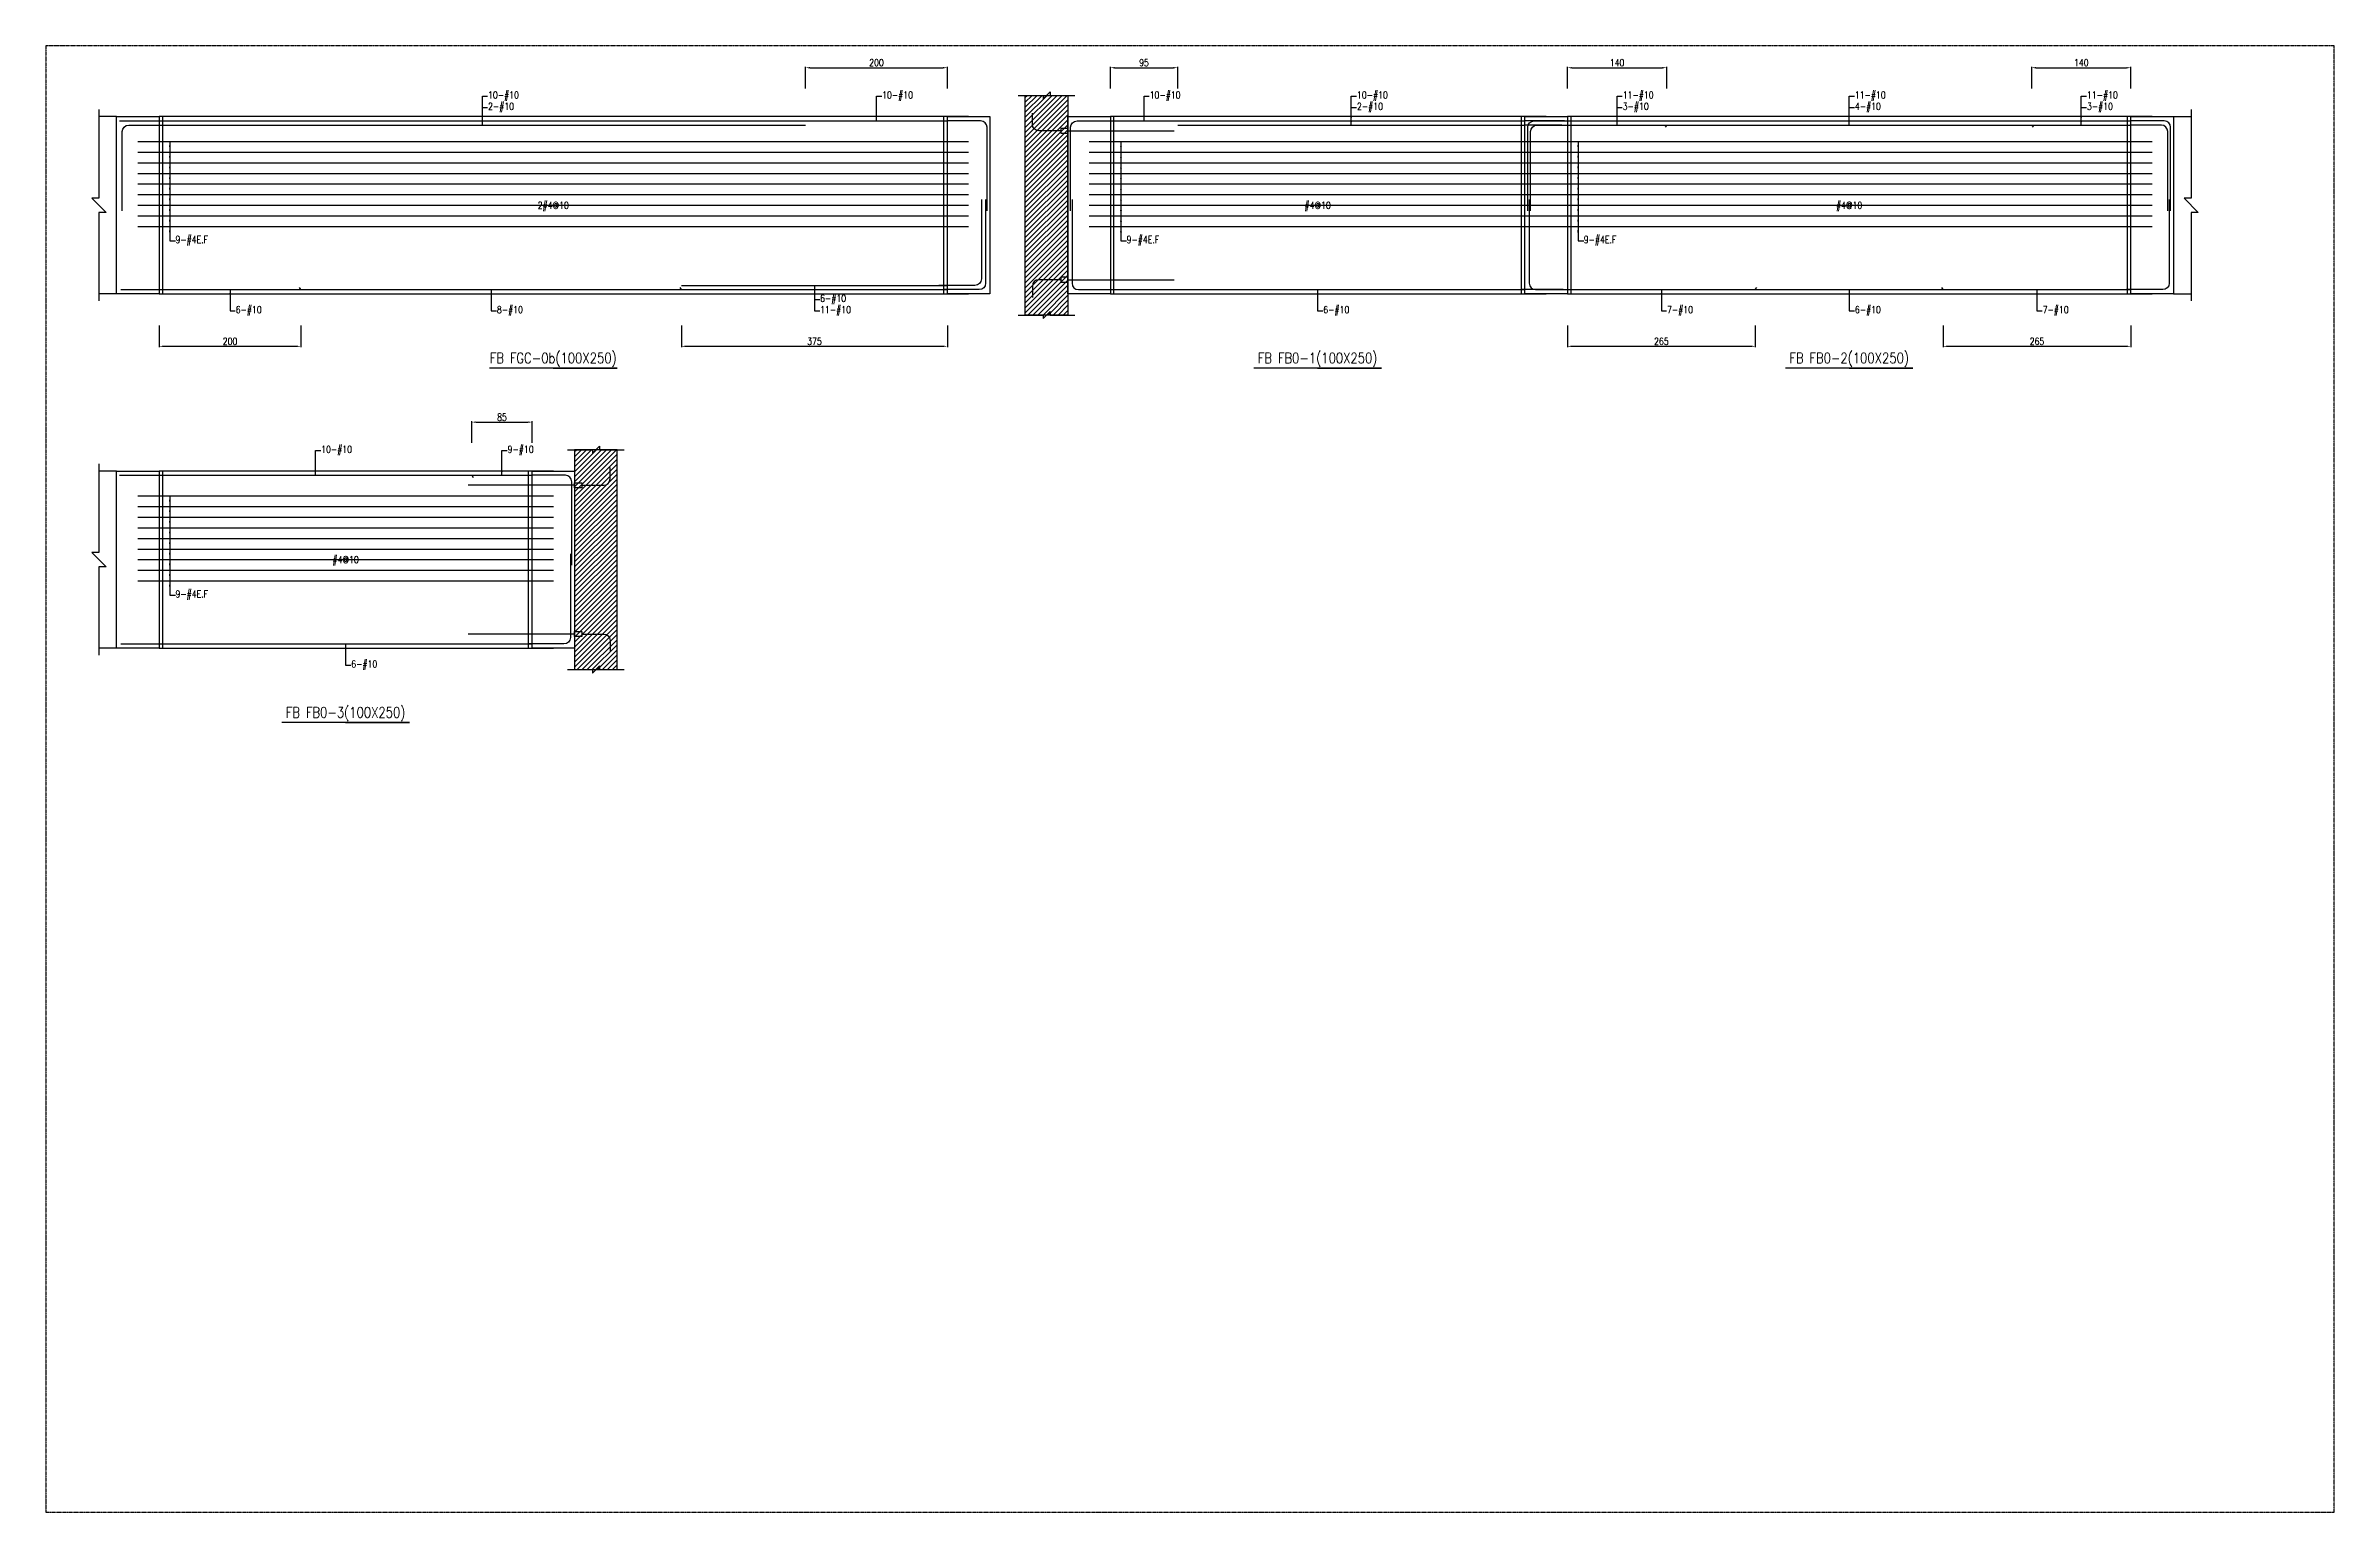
# Model space of a CAD drawing. Header units: millimetres. Extents: x 0 to 84580, y -12276 to 4373.
# Drawn here: x 6458 to 9687, y 0 to 2069 of the extents above; entities that cross this region are included whole.
import ezdxf
from ezdxf.enums import TextEntityAlignment as Align

# ---------------------------------------------------------------- set-up
doc = ezdxf.new("R2010")
doc.units = ezdxf.units.MM
doc.header["$MEASUREMENT"] = 0
doc.linetypes.add('CENTER', pattern=[2, 1.25, -0.25, 0.25, -0.25])
for name, color, linetype in [('S-DIM', 2, 'Continuous'), ('S-GRID', 1, 'CENTER'), ('S-LEADER', 2, 'Continuous'), ('S-RC', 130, 'Continuous'), ('S-REINF', 6, 'Continuous'), ('S-TEXT', 2, 'Continuous'), ('連續壁', 2, 'Continuous')]:
    doc.layers.add(name, color=color, linetype=linetype)
doc.styles.add('CS4', font='romans.shx', dxfattribs={"width": 0.8, "bigfont": 'lsp.shx'})
doc.styles.get("Standard").update_dxf_attribs({"font": 'arial.ttf'})
doc.dimstyles.new('ISO-25', dxfattribs={"dimtxt": 2.5, "dimasz": 2.5, "dimexe": 1.25, "dimexo": 0.625, "dimtad": 1, "dimtxsty": 'Standard', "dimcen": 2.5, "dimadec": 0, "dimazin": 0, "dimtfac": 1, "dimtmove": 0, "dimatfit": 3, "dimfxl": 0, "dimarcsym": 0})

msp = doc.modelspace()

# ---------------------------------------------------------------- texts
at = {"layer": 'S-LEADER', "char_height": 10, "attachment_point": 4, "style": 'CS4'}
for s, insert in [('10-#10', (7082.05, 1998)), ('10-#10', (7638.1, 1998)), ('10-#10', (8015.6, 1998)), ('10-#10', (8308.1, 1998)), ('11-#10', (8683.1, 1998)), ('11-#10', (9010.6, 1998)), ('11-#10', (9338.1, 1998)), ('2-#10', (7082.05, 1982)), ('2-#10', (8308.1, 1982)), ('3-#10', (8683.1, 1982)), ('4-#10', (9010.6, 1982)), ('3-#10', (9338.1, 1982)), ('6-#10', (7550.6, 1711)), ('6-#10', (6726, 1695)), ('8-#10', (7094.55, 1695)), ('11-#10', (7550.6, 1695)), ('6-#10', (8260.6, 1695)), ('7-#10', (8745.6, 1695)), ('6-#10', (9010.6, 1695)), ('7-#10', (9275.6, 1695)), ('10-#10', (6846.6, 1498)), ('9-#10', (7109.7, 1498)), ('6-#10', (6889.1, 1195))]:
    msp.add_mtext(s, dxfattribs=dict(at, insert=insert))
at = {"layer": 'S-LEADER', "color": 3, "char_height": 10, "attachment_point": 4, "style": 'CS4'}
for insert in [(6641, 1794), (7983.1, 1794), (8628.1, 1794), (6641, 1294)]:
    msp.add_mtext('9-#4E.F', dxfattribs=dict(at, insert=insert))
at = {"layer": 'S-RC', "style": 'CS4', "width": 0.8}
for s, p in [('FB FGC-0b(100X250)', (7174.05, 1621)), ('FB FB0-1(100X250)', (8252.6, 1621)), ('FB FB0-2(100X250)', (9002.6, 1621)), ('FB FB0-3(100X250)', (6881.1, 1121))]:
    msp.add_text(s, height=15, dxfattribs=at).set_placement(p, align=Align.CENTER)
at = {"layer": 'S-TEXT', "color": 1, "style": 'CS4', "width": 0.8}
for s, p in [('2#4@10', (7174.05, 1839)), ('#4@10', (8252.6, 1839)), ('#4@10', (9002.6, 1839)), ('#4@10', (6881.1, 1339))]:
    msp.add_text(s, height=10, dxfattribs=at).set_placement(p, align=Align.CENTER)

# ---------------------------------------------------------------- blocks, each defined once
blk = doc.blocks.new('*D36')
at = {"layer": 'DEFPOINTS', "color": 0, "transparency": 16777216}
for p in [(7730.1, 2038), (7530.1, 2008), (7730.1, 2008)]:
    blk.add_point(p, dxfattribs=at)
at = {"layer": 'S-DIM', "color": 0, "lineweight": -2, "transparency": 16777216}
for p, q in [((7530.1, 2008.625), (7530.1, 2039.25)), ((7536.1, 2038), (7724.1, 2038)), ((7730.1, 2008.625), (7730.1, 2039.25))]:
    blk.add_line(p, q, dxfattribs=at)
at = {"layer": 'S-DIM', "color": 0, "transparency": 16777216}
for points in [[(7536.1, 2039), (7536.1, 2037), (7530.1, 2038)], [(7724.1, 2039), (7724.1, 2037), (7730.1, 2038)]]:
    blk.add_solid(points, dxfattribs=at)
at = {"layer": 'S-DIM', "color": 0, "transparency": 16777216, "insert": (7630.1, 2045), "char_height": 10, "attachment_point": 5, "style": 'CS4'}
blk.add_mtext('200', dxfattribs=at)
blk = doc.blocks.new('*D37')
at = {"layer": 'DEFPOINTS', "color": 0, "transparency": 16777216}
for p in [(6618, 1675), (6818, 1675), (6818, 1645)]:
    blk.add_point(p, dxfattribs=at)
at = {"layer": 'S-DIM', "color": 0, "lineweight": -2, "transparency": 16777216}
for p, q in [((6618, 1674.375), (6618, 1643.75)), ((6818, 1674.375), (6818, 1643.75)), ((6624, 1645), (6812, 1645))]:
    blk.add_line(p, q, dxfattribs=at)
at = {"layer": 'S-DIM', "color": 0, "transparency": 16777216}
for points in [[(6624, 1646), (6624, 1644), (6618, 1645)], [(6812, 1646), (6812, 1644), (6818, 1645)]]:
    blk.add_solid(points, dxfattribs=at)
at = {"layer": 'S-DIM', "color": 0, "transparency": 16777216, "insert": (6718, 1652), "char_height": 10, "attachment_point": 5, "style": 'CS4'}
blk.add_mtext('200', dxfattribs=at)
blk = doc.blocks.new('*D38')
at = {"layer": 'DEFPOINTS', "color": 0, "transparency": 16777216}
for p in [(7355.1, 1675), (7730.1, 1675), (7730.1, 1645)]:
    blk.add_point(p, dxfattribs=at)
at = {"layer": 'S-DIM', "color": 0, "lineweight": -2, "transparency": 16777216}
for p, q in [((7355.1, 1674.375), (7355.1, 1643.75)), ((7730.1, 1674.375), (7730.1, 1643.75)), ((7361.1, 1645), (7724.1, 1645))]:
    blk.add_line(p, q, dxfattribs=at)
at = {"layer": 'S-DIM', "color": 0, "transparency": 16777216}
for points in [[(7361.1, 1646), (7361.1, 1644), (7355.1, 1645)], [(7724.1, 1646), (7724.1, 1644), (7730.1, 1645)]]:
    blk.add_solid(points, dxfattribs=at)
at = {"layer": 'S-DIM', "color": 0, "transparency": 16777216, "insert": (7542.6, 1652), "char_height": 10, "attachment_point": 5, "style": 'CS4'}
blk.add_mtext('375', dxfattribs=at)
blk = doc.blocks.new('*D68')
at = {"layer": 'DEFPOINTS', "color": 0, "transparency": 16777216}
for p in [(8055.1, 2038), (7960.1, 2008), (8055.1, 2008)]:
    blk.add_point(p, dxfattribs=at)
at = {"layer": 'S-DIM', "color": 0, "lineweight": -2, "transparency": 16777216}
for p, q in [((7960.1, 2008.625), (7960.1, 2039.25)), ((7966.1, 2038), (8049.1, 2038)), ((8055.1, 2008.625), (8055.1, 2039.25))]:
    blk.add_line(p, q, dxfattribs=at)
at = {"layer": 'S-DIM', "color": 0, "transparency": 16777216}
for points in [[(7966.1, 2039), (7966.1, 2037), (7960.1, 2038)], [(8049.1, 2039), (8049.1, 2037), (8055.1, 2038)]]:
    blk.add_solid(points, dxfattribs=at)
at = {"layer": 'S-DIM', "color": 0, "transparency": 16777216, "insert": (8007.6, 2045), "char_height": 10, "attachment_point": 5, "style": 'CS4'}
blk.add_mtext('95', dxfattribs=at)
blk = doc.blocks.new('*D69')
at = {"layer": 'DEFPOINTS', "color": 0, "transparency": 16777216}
for p in [(8745.1, 2038), (8605.1, 2008), (8745.1, 2008)]:
    blk.add_point(p, dxfattribs=at)
at = {"layer": 'S-DIM', "color": 0, "lineweight": -2, "transparency": 16777216}
for p, q in [((8605.1, 2008.625), (8605.1, 2039.25)), ((8611.1, 2038), (8739.1, 2038)), ((8745.1, 2008.625), (8745.1, 2039.25))]:
    blk.add_line(p, q, dxfattribs=at)
at = {"layer": 'S-DIM', "color": 0, "transparency": 16777216}
for points in [[(8611.1, 2039), (8611.1, 2037), (8605.1, 2038)], [(8739.1, 2039), (8739.1, 2037), (8745.1, 2038)]]:
    blk.add_solid(points, dxfattribs=at)
at = {"layer": 'S-DIM', "color": 0, "transparency": 16777216, "insert": (8675.1, 2045), "char_height": 10, "attachment_point": 5, "style": 'CS4'}
blk.add_mtext('140', dxfattribs=at)
blk = doc.blocks.new('*D70')
at = {"layer": 'DEFPOINTS', "color": 0, "transparency": 16777216}
for p in [(9400.1, 2038), (9260.1, 2008), (9400.1, 2008)]:
    blk.add_point(p, dxfattribs=at)
at = {"layer": 'S-DIM', "color": 0, "lineweight": -2, "transparency": 16777216}
for p, q in [((9260.1, 2008.625), (9260.1, 2039.25)), ((9266.1, 2038), (9394.1, 2038)), ((9400.1, 2008.625), (9400.1, 2039.25))]:
    blk.add_line(p, q, dxfattribs=at)
at = {"layer": 'S-DIM', "color": 0, "transparency": 16777216}
for points in [[(9266.1, 2039), (9266.1, 2037), (9260.1, 2038)], [(9394.1, 2039), (9394.1, 2037), (9400.1, 2038)]]:
    blk.add_solid(points, dxfattribs=at)
at = {"layer": 'S-DIM', "color": 0, "transparency": 16777216, "insert": (9330.1, 2045), "char_height": 10, "attachment_point": 5, "style": 'CS4'}
blk.add_mtext('140', dxfattribs=at)
blk = doc.blocks.new('*D71')
at = {"layer": 'DEFPOINTS', "color": 0, "transparency": 16777216}
for p in [(8605.1, 1675), (8870.1, 1675), (8870.1, 1645)]:
    blk.add_point(p, dxfattribs=at)
at = {"layer": 'S-DIM', "color": 0, "lineweight": -2, "transparency": 16777216}
for p, q in [((8605.1, 1674.375), (8605.1, 1643.75)), ((8870.1, 1674.375), (8870.1, 1643.75)), ((8611.1, 1645), (8864.1, 1645))]:
    blk.add_line(p, q, dxfattribs=at)
at = {"layer": 'S-DIM', "color": 0, "transparency": 16777216}
for points in [[(8611.1, 1646), (8611.1, 1644), (8605.1, 1645)], [(8864.1, 1646), (8864.1, 1644), (8870.1, 1645)]]:
    blk.add_solid(points, dxfattribs=at)
at = {"layer": 'S-DIM', "color": 0, "transparency": 16777216, "insert": (8737.6, 1652), "char_height": 10, "attachment_point": 5, "style": 'CS4'}
blk.add_mtext('265', dxfattribs=at)
blk = doc.blocks.new('*D72')
at = {"layer": 'DEFPOINTS', "color": 0, "transparency": 16777216}
for p in [(9135.1, 1675), (9400.1, 1675), (9400.1, 1645)]:
    blk.add_point(p, dxfattribs=at)
at = {"layer": 'S-DIM', "color": 0, "lineweight": -2, "transparency": 16777216}
for p, q in [((9135.1, 1674.375), (9135.1, 1643.75)), ((9400.1, 1674.375), (9400.1, 1643.75)), ((9141.1, 1645), (9394.1, 1645))]:
    blk.add_line(p, q, dxfattribs=at)
at = {"layer": 'S-DIM', "color": 0, "transparency": 16777216}
for points in [[(9141.1, 1646), (9141.1, 1644), (9135.1, 1645)], [(9394.1, 1646), (9394.1, 1644), (9400.1, 1645)]]:
    blk.add_solid(points, dxfattribs=at)
at = {"layer": 'S-DIM', "color": 0, "transparency": 16777216, "insert": (9267.6, 1652), "char_height": 10, "attachment_point": 5, "style": 'CS4'}
blk.add_mtext('265', dxfattribs=at)
blk = doc.blocks.new('*D67')
at = {"layer": 'DEFPOINTS', "color": 0, "transparency": 16777216}
for p in [(7144.2, 1538), (7059.2, 1508), (7144.2, 1508)]:
    blk.add_point(p, dxfattribs=at)
at = {"layer": 'S-DIM', "color": 0, "lineweight": -2, "transparency": 16777216}
for p, q in [((7059.2, 1508.625), (7059.2, 1539.25)), ((7065.2, 1538), (7138.2, 1538)), ((7144.2, 1508.625), (7144.2, 1539.25))]:
    blk.add_line(p, q, dxfattribs=at)
at = {"layer": 'S-DIM', "color": 0, "transparency": 16777216}
for points in [[(7065.2, 1539), (7065.2, 1537), (7059.2, 1538)], [(7138.2, 1539), (7138.2, 1537), (7144.2, 1538)]]:
    blk.add_solid(points, dxfattribs=at)
at = {"layer": 'S-DIM', "color": 0, "transparency": 16777216, "insert": (7101.7, 1545), "char_height": 10, "attachment_point": 5, "style": 'CS4'}
blk.add_mtext('85', dxfattribs=at)

# ---------------------------------------------------------------- dimensions: what is measured, and where the dimension line sits
at = {"layer": 'S-DIM'}
for p1, p2, distance, picture, middle in [((7530.1, 2008), (7730.1, 2008), 30, '*D36', (7630.1, 2045)), ((7960.1, 2008), (8055.1, 2008), 30, '*D68', (8007.6, 2045)), ((8605.1, 2008), (8745.1, 2008), 30, '*D69', (8675.1, 2045)), ((9260.1, 2008), (9400.1, 2008), 30, '*D70', (9330.1, 2045)), ((6618, 1675), (6818, 1675), -30, '*D37', (6718, 1652)), ((7355.1, 1675), (7730.1, 1675), -30, '*D38', (7542.6, 1652)), ((8605.1, 1675), (8870.1, 1675), -30, '*D71', (8737.6, 1652)), ((9135.1, 1675), (9400.1, 1675), -30, '*D72', (9267.6, 1652)), ((7059.2, 1508), (7144.2, 1508), 30, '*D67', (7101.7, 1545))]:
    dim = msp.add_aligned_dim(p1=p1, p2=p2, distance=distance, dimstyle='ISO-25', override={"dimtxt": 10, "dimasz": 6, "dimgap": 2, "dimtxsty": 'CS4'}, dxfattribs=at)
    dim.commit()
    dim.dimension.update_dxf_attribs({"geometry": picture, "text_midpoint": middle})

# ---------------------------------------------------------------- hatches: boundary and pattern name
at = {"layer": '連續壁'}
h = msp.add_hatch(dxfattribs=at)
h.set_pattern_fill('ANSI31', color=256, scale=40, style=0)
h.set_pattern_definition([(45, (7720.1, 250), (-3.535534, 3.535534), [])])
h.paths.add_polyline_path([(7900.1, 1689), (7840.1, 1689), (7840.1, 1999), (7900.1, 1999)], flags=16)
h = msp.add_hatch(dxfattribs=at)
h.set_pattern_fill('ANSI31', color=256, scale=40, style=0)
h.set_pattern_definition([(45, (7084.2, -250), (-3.535534, 3.535534), [])])
h.paths.add_polyline_path([(7264.2, 1189), (7204.2, 1189), (7204.2, 1499), (7264.2, 1499)], flags=16)

# ---------------------------------------------------------------- linework, layer by layer
for p, q in [((6558, 1969), (6533, 1969)), ((9460.1, 1969), (9485.1, 1969)), ((6558, 1719), (6533, 1719)), ((9460.1, 1719), (9485.1, 1719)), ((6558, 1469), (6533, 1469)), ((6558, 1219), (6533, 1219))]:
    msp.add_line(p, q)
at = {"layer": 'S-GRID'}
msp.add_lwpolyline([(6458, 0), (9687, 0), (9687, 2069), (6458, 2069), (6458, 0)], dxfattribs=at)
at = {"layer": 'S-RC'}
for points in [[(7830.1, 1999), (7865.1, 1998.993), (7865.099, 1993.993), (7875.101, 2003.991), (7875.1, 1998.991), (7910.1, 1998.984)], [(6533, 1979), (6533, 1854), (6523, 1854), (6543, 1834), (6533, 1834), (6533, 1709)], [(7900.1, 1689), (7840.1, 1689), (7840.1, 1999), (7900.1, 1999), (7900.1, 1689)], [(9485.1, 1979), (9485.1, 1854), (9475.1, 1854), (9495.1, 1834), (9485.1, 1834), (9485.1, 1709)], [(6618, 1719), (6558, 1719), (6558, 1969), (6618, 1969), (6618, 1719)], [(7760.1, 1969), (6618, 1969)], [(7790.1, 1719), (7730.1, 1719), (7730.1, 1969), (7790.1, 1969), (7790.1, 1719)], [(7900.1, 1952.5), (7890.1, 1952.5), (7890.1, 1945.5), (7900.1, 1945.5), (7900.1, 1952.5)], [(7960.1, 1719), (7900.1, 1719), (7900.1, 1969), (7960.1, 1969), (7960.1, 1719)], [(7900.1, 1949), (8050.1, 1949)], [(8575.1, 1969), (7960.1, 1969)], [(8605.1, 1719), (8545.1, 1719), (8545.1, 1969), (8605.1, 1969), (8605.1, 1719)], [(8605.1, 1719), (8545.1, 1719), (8545.1, 1969), (8605.1, 1969), (8605.1, 1719)], [(9430.1, 1969), (8605.1, 1969)], [(9460.1, 1719), (9400.1, 1719), (9400.1, 1969), (9460.1, 1969), (9460.1, 1719)], [(6618, 1719), (7760.1, 1719)], [(7900.1, 1742.5), (7890.1, 1742.5), (7890.1, 1735.5), (7900.1, 1735.5), (7900.1, 1742.5)], [(7900.1, 1739), (8050.1, 1739)], [(7960.1, 1719), (8575.1, 1719)], [(8605.1, 1719), (9430.1, 1719)], [(7830.1, 1689), (7865.1, 1688.993), (7865.099, 1683.993), (7875.101, 1693.991), (7875.1, 1688.991), (7910.1, 1688.984)], [(7174.05, 1614), (7264.05, 1614), (7084.05, 1614)], [(8252.6, 1614), (8342.6, 1614), (8162.6, 1614)], [(9002.6, 1614), (9092.6, 1614), (8912.6, 1614)], [(7194.2, 1499), (7229.2, 1498.993), (7229.199, 1493.993), (7239.201, 1503.991), (7239.2, 1498.991), (7274.2, 1498.984)], [(7204.2, 1189), (7264.2, 1189), (7264.2, 1499), (7204.2, 1499), (7204.2, 1189)], [(6533, 1479), (6533, 1354), (6523, 1354), (6543, 1334), (6533, 1334), (6533, 1209)], [(6618, 1219), (6558, 1219), (6558, 1469), (6618, 1469), (6618, 1219)], [(7174.2, 1469), (6618, 1469)], [(7204.2, 1219), (7144.2, 1219), (7144.2, 1469), (7204.2, 1469), (7204.2, 1219)], [(7204.2, 1449), (7054.2, 1449)], [(7204.2, 1452.5), (7214.2, 1452.5), (7214.2, 1445.5), (7204.2, 1445.5), (7204.2, 1452.5)], [(7204.2, 1239), (7054.2, 1239)], [(7204.2, 1242.5), (7214.2, 1242.5), (7214.2, 1235.5), (7204.2, 1235.5), (7204.2, 1242.5)], [(6618, 1219), (7174.2, 1219)], [(7194.2, 1189), (7229.2, 1188.993), (7229.199, 1183.993), (7239.201, 1193.991), (7239.2, 1188.991), (7274.2, 1188.984)], [(6881.1, 1114), (6971.1, 1114), (6791.1, 1114)]]:
    msp.add_lwpolyline(points, dxfattribs=at)
for points in [[(7890.1, 1949), (7859.1, 1949, -0.41421356), (7850.1, 1958), (7850.1, 1974)], [(7890.1, 1739), (7859.1, 1739, 0.41421356), (7850.1, 1730), (7850.1, 1714)], [(7214.2, 1449), (7245.2, 1449, 0.41421356), (7254.2, 1458), (7254.2, 1474)], [(7214.2, 1239), (7245.2, 1239, -0.41421356), (7254.2, 1230), (7254.2, 1214)]]:
    msp.add_lwpolyline(points, format="xyb", dxfattribs=at)
at = {"layer": 'S-REINF'}
for points in [[(6562, 1963), (6618, 1963)], [(6618, 1963), (7530.1, 1963)], [(6618, 1957), (7530.1, 1957)], [(7530.1, 1963), (7730.1, 1963)], [(7960.1, 1963), (8055.1, 1963)], [(8055.1, 1963), (8545.1, 1963)], [(8055.1, 1957), (8545.1, 1957)], [(8601.1, 1963), (8545.1, 1963)], [(8597.1, 1957), (8545.1, 1957)], [(8605.1, 1963), (8745.1, 1963)], [(8605.1, 1957), (8745.1, 1957)], [(8745.1, 1957), (8743.1, 1954)], [(8745.1, 1963), (9260.1, 1963)], [(8745.1, 1957), (9260.1, 1957)], [(9260.1, 1963), (9400.1, 1963)], [(9260.1, 1957), (9262.1, 1954)], [(9260.1, 1957), (9400.1, 1957)], [(6564, 1725), (6618, 1725)], [(6618, 1725), (6818, 1725)], [(6818, 1725), (6816, 1728)], [(6818, 1725), (7355.1, 1725)], [(7355.1, 1725), (7353.1, 1728)], [(7355.1, 1731), (7730.1, 1731)], [(7355.1, 1725), (7730.1, 1725)], [(7960.1, 1725), (8545.1, 1725)], [(8599.1, 1725), (8539.1, 1725)], [(8605.1, 1725), (8870.1, 1725)], [(8870.1, 1725), (8872.1, 1728)], [(8870.1, 1725), (9135.1, 1725)], [(9135.1, 1725), (9133.1, 1728)], [(9135.1, 1725), (9400.1, 1725)], [(6562, 1463), (6618, 1463)], [(6618, 1463), (7059.2, 1463)], [(7059.2, 1463), (7061.2, 1460)], [(7059.2, 1463), (7144.2, 1463)], [(6564, 1225), (6618, 1225)], [(6618, 1225), (7144.2, 1225)]]:
    msp.add_lwpolyline(points, dxfattribs=at)
for points in [[(6566, 1836), (6566, 1948, -0.41421356), (6575, 1957), (6618, 1957)], [(7786.1, 1836), (7786.1, 1954, 0.41421356), (7777.1, 1963), (7730.1, 1963)], [(7904.1, 1836), (7904.1, 1954, -0.41421356), (7913.1, 1963), (7960.1, 1963)], [(8549.1, 1836), (8549.1, 1954, -0.41421356), (8558.1, 1963), (8605.1, 1963)], [(8553.1, 1836), (8553.1, 1948, -0.41421356), (8562.1, 1957), (8605.1, 1957)], [(9456.1, 1836), (9456.1, 1954, 0.41421356), (9447.1, 1963), (9400.1, 1963)], [(9452.1, 1836), (9452.1, 1948, 0.41421356), (9443.1, 1957), (9400.1, 1957)], [(7778.1, 1852), (7778.1, 1740, -0.41421356), (7769.1, 1731), (7718.1, 1731)], [(7784.1, 1852), (7784.1, 1734, -0.41421356), (7775.1, 1725), (7724.1, 1725)], [(7906.1, 1852), (7906.1, 1734, 0.41421356), (7915.1, 1725), (7960.1, 1725)], [(8551.1, 1852), (8551.1, 1734, 0.41421356), (8560.1, 1725), (8605.1, 1725)], [(9454.1, 1852), (9454.1, 1734, -0.41421356), (9445.1, 1725), (9394.1, 1725)], [(7200.2, 1336), (7200.2, 1454, 0.41421356), (7191.2, 1463), (7144.2, 1463)], [(7198.2, 1352), (7198.2, 1234, -0.41421356), (7189.2, 1225), (7138.2, 1225)]]:
    msp.add_lwpolyline(points, format="xyb", dxfattribs=at)
at = {"layer": 'S-REINF', "color": 1}
for points in [[(6623, 1719), (6623, 1969)], [(7725.1, 1719), (7725.1, 1969)], [(7965.1, 1719), (7965.1, 1969)], [(8540.1, 1719), (8540.1, 1969)], [(8610.1, 1719), (8610.1, 1969)], [(9395.1, 1719), (9395.1, 1969)], [(6588, 1934), (7760.1, 1934)], [(6588, 1919), (7760.1, 1919)], [(7930.1, 1934), (8575.1, 1934)], [(7930.1, 1919), (8575.1, 1919)], [(8575.1, 1934), (9430.1, 1934)], [(8575.1, 1919), (9430.1, 1919)], [(6588, 1904), (7760.1, 1904)], [(6588, 1889), (7760.1, 1889)], [(6588, 1874), (7760.1, 1874)], [(7930.1, 1904), (8575.1, 1904)], [(7930.1, 1889), (8575.1, 1889)], [(7930.1, 1874), (8575.1, 1874)], [(8575.1, 1904), (9430.1, 1904)], [(8575.1, 1889), (9430.1, 1889)], [(8575.1, 1874), (9430.1, 1874)], [(6588, 1859), (7760.1, 1859)], [(6588, 1844), (7760.1, 1844)], [(7930.1, 1859), (8575.1, 1859)], [(7930.1, 1844), (8575.1, 1844)], [(8575.1, 1859), (9430.1, 1859)], [(8575.1, 1844), (9430.1, 1844)], [(6588, 1829), (7760.1, 1829)], [(6588, 1814), (7760.1, 1814)], [(7930.1, 1829), (8575.1, 1829)], [(7930.1, 1814), (8575.1, 1814)], [(8575.1, 1829), (9430.1, 1829)], [(8575.1, 1814), (9430.1, 1814)], [(6623, 1219), (6623, 1469)], [(7139.2, 1219), (7139.2, 1469)], [(6588, 1434), (7174.2, 1434)], [(6588, 1419), (7174.2, 1419)], [(6588, 1404), (7174.2, 1404)], [(6588, 1389), (7174.2, 1389)], [(6588, 1374), (7174.2, 1374)], [(6588, 1359), (7174.2, 1359)], [(6588, 1344), (7174.2, 1344)], [(6588, 1329), (7174.2, 1329)], [(6588, 1314), (7174.2, 1314)]]:
    msp.add_lwpolyline(points, dxfattribs=at)

msp.set_redraw_order([(e.dxf.handle, doc.entitydb.next_handle()) for e in msp.query("TEXT MTEXT ATTDEF DIMENSION ARC_DIMENSION")])  # texts and dimensions are drawn at this point

# ---------------------------------------------------------------- leaders
at = {"layer": 'S-LEADER', "annotation_type": 0, "has_hookline": 1, "hookline_direction": 0}
for points, override, text_width in [([(7074.05, 1963), (7074.05, 1998), (7081.425, 1998)], {"dimasz": 6, "dimtad": 0}, 44.952), ([(7074.05, 1957), (7074.05, 1982), (7081.425, 1982)], {"dimasz": 6, "dimtad": 0}, 38.476), ([(7630.1, 1963), (7630.1, 1998), (7637.475, 1998)], {"dimasz": 6, "dimtad": 0}, 44.952), ([(8007.6, 1963), (8007.6, 1998), (8014.975, 1998)], {"dimasz": 6, "dimtad": 0}, 44.952), ([(8300.1, 1963), (8300.1, 1998), (8307.475, 1998)], {"dimasz": 6, "dimtad": 0}, 44.952), ([(8300.1, 1957), (8300.1, 1982), (8307.475, 1982)], {"dimasz": 6, "dimtad": 0}, 38.476), ([(8675.1, 1963), (8675.1, 1998), (8682.475, 1998)], {"dimasz": 6, "dimtad": 0}, 44.952), ([(8675.1, 1957), (8675.1, 1982), (8682.475, 1982)], {"dimasz": 6, "dimtad": 0}, 38.476), ([(9002.6, 1963), (9002.6, 1998), (9009.975, 1998)], {"dimasz": 6, "dimtad": 0}, 44.952), ([(9002.6, 1957), (9002.6, 1982), (9009.975, 1982)], {"dimasz": 6, "dimtad": 0}, 38.476), ([(9330.1, 1963), (9330.1, 1998), (9337.475, 1998)], {"dimasz": 6, "dimtad": 0}, 44.952), ([(9330.1, 1957), (9330.1, 1982), (9337.475, 1982)], {"dimasz": 6, "dimtad": 0}, 38.476), ([(6633, 1814), (6633, 1794), (6640.375, 1794)], {"dimasz": 8, "dimtad": 0}, 49.524), ([(7975.1, 1814), (7975.1, 1794), (7982.475, 1794)], {"dimasz": 8, "dimtad": 0}, 49.524), ([(8620.1, 1814), (8620.1, 1794), (8627.475, 1794)], {"dimasz": 8, "dimtad": 0}, 49.524), ([(6718, 1725), (6718, 1695), (6725.375, 1695)], {"dimasz": 6, "dimtad": 0}, 38.095), ([(7086.55, 1725), (7086.55, 1695), (7093.925, 1695)], {"dimasz": 6, "dimtad": 0}, 38.476), ([(7542.6, 1731), (7542.6, 1711), (7549.975, 1711)], {"dimasz": 6, "dimtad": 0}, 38.095), ([(7542.6, 1725), (7542.6, 1695), (7549.975, 1695)], {"dimasz": 6, "dimtad": 0}, 44.952), ([(8252.6, 1725), (8252.6, 1695), (8259.975, 1695)], {"dimasz": 6, "dimtad": 0}, 38.095), ([(8737.6, 1725), (8737.6, 1695), (8744.975, 1695)], {"dimasz": 6, "dimtad": 0}, 38.476), ([(9002.6, 1725), (9002.6, 1695), (9009.975, 1695)], {"dimasz": 6, "dimtad": 0}, 38.095), ([(9267.6, 1725), (9267.6, 1695), (9274.975, 1695)], {"dimasz": 6, "dimtad": 0}, 38.476), ([(6838.6, 1463), (6838.6, 1498), (6845.975, 1498)], {"dimasz": 6, "dimtad": 0}, 44.952), ([(7101.7, 1463), (7101.7, 1498), (7109.075, 1498)], {"dimasz": 6, "dimtad": 0}, 38.476), ([(6633, 1314), (6633, 1294), (6640.375, 1294)], {"dimasz": 8, "dimtad": 0}, 49.524), ([(6881.1, 1225), (6881.1, 1195), (6888.475, 1195)], {"dimasz": 6, "dimtad": 0}, 38.095)]:
    msp.add_leader(points, dimstyle='ISO-25', override=override, dxfattribs=dict(at, text_width=text_width))
at = {"layer": 'S-LEADER'}
for points in [[(6633, 1934), (6633, 1794), (6641, 1794)], [(6633, 1919), (6633, 1794), (6641, 1794)], [(7975.1, 1934), (7975.1, 1794), (7983.1, 1794)], [(7975.1, 1919), (7975.1, 1794), (7983.1, 1794)], [(8620.1, 1934), (8620.1, 1794), (8628.1, 1794)], [(8620.1, 1919), (8620.1, 1794), (8628.1, 1794)], [(6633, 1904), (6633, 1794), (6641, 1794)], [(6633, 1889), (6633, 1794), (6641, 1794)], [(6633, 1874), (6633, 1794), (6641, 1794)], [(7975.1, 1904), (7975.1, 1794), (7983.1, 1794)], [(7975.1, 1889), (7975.1, 1794), (7983.1, 1794)], [(7975.1, 1874), (7975.1, 1794), (7983.1, 1794)], [(8620.1, 1904), (8620.1, 1794), (8628.1, 1794)], [(8620.1, 1889), (8620.1, 1794), (8628.1, 1794)], [(8620.1, 1874), (8620.1, 1794), (8628.1, 1794)], [(6633, 1859), (6633, 1794), (6641, 1794)], [(6633, 1844), (6633, 1794), (6641, 1794)], [(7975.1, 1859), (7975.1, 1794), (7983.1, 1794)], [(7975.1, 1844), (7975.1, 1794), (7983.1, 1794)], [(8620.1, 1859), (8620.1, 1794), (8628.1, 1794)], [(8620.1, 1844), (8620.1, 1794), (8628.1, 1794)], [(6633, 1829), (6633, 1794), (6641, 1794)], [(7975.1, 1829), (7975.1, 1794), (7983.1, 1794)], [(8620.1, 1829), (8620.1, 1794), (8628.1, 1794)], [(6633, 1434), (6633, 1294), (6641, 1294)], [(6633, 1419), (6633, 1294), (6641, 1294)], [(6633, 1404), (6633, 1294), (6641, 1294)], [(6633, 1389), (6633, 1294), (6641, 1294)], [(6633, 1374), (6633, 1294), (6641, 1294)], [(6633, 1359), (6633, 1294), (6641, 1294)], [(6633, 1344), (6633, 1294), (6641, 1294)], [(6633, 1329), (6633, 1294), (6641, 1294)]]:
    msp.add_leader(points, dimstyle='ISO-25', override={"dimasz": 8}, dxfattribs=at)

doc.saveas('drawing.dxf')
